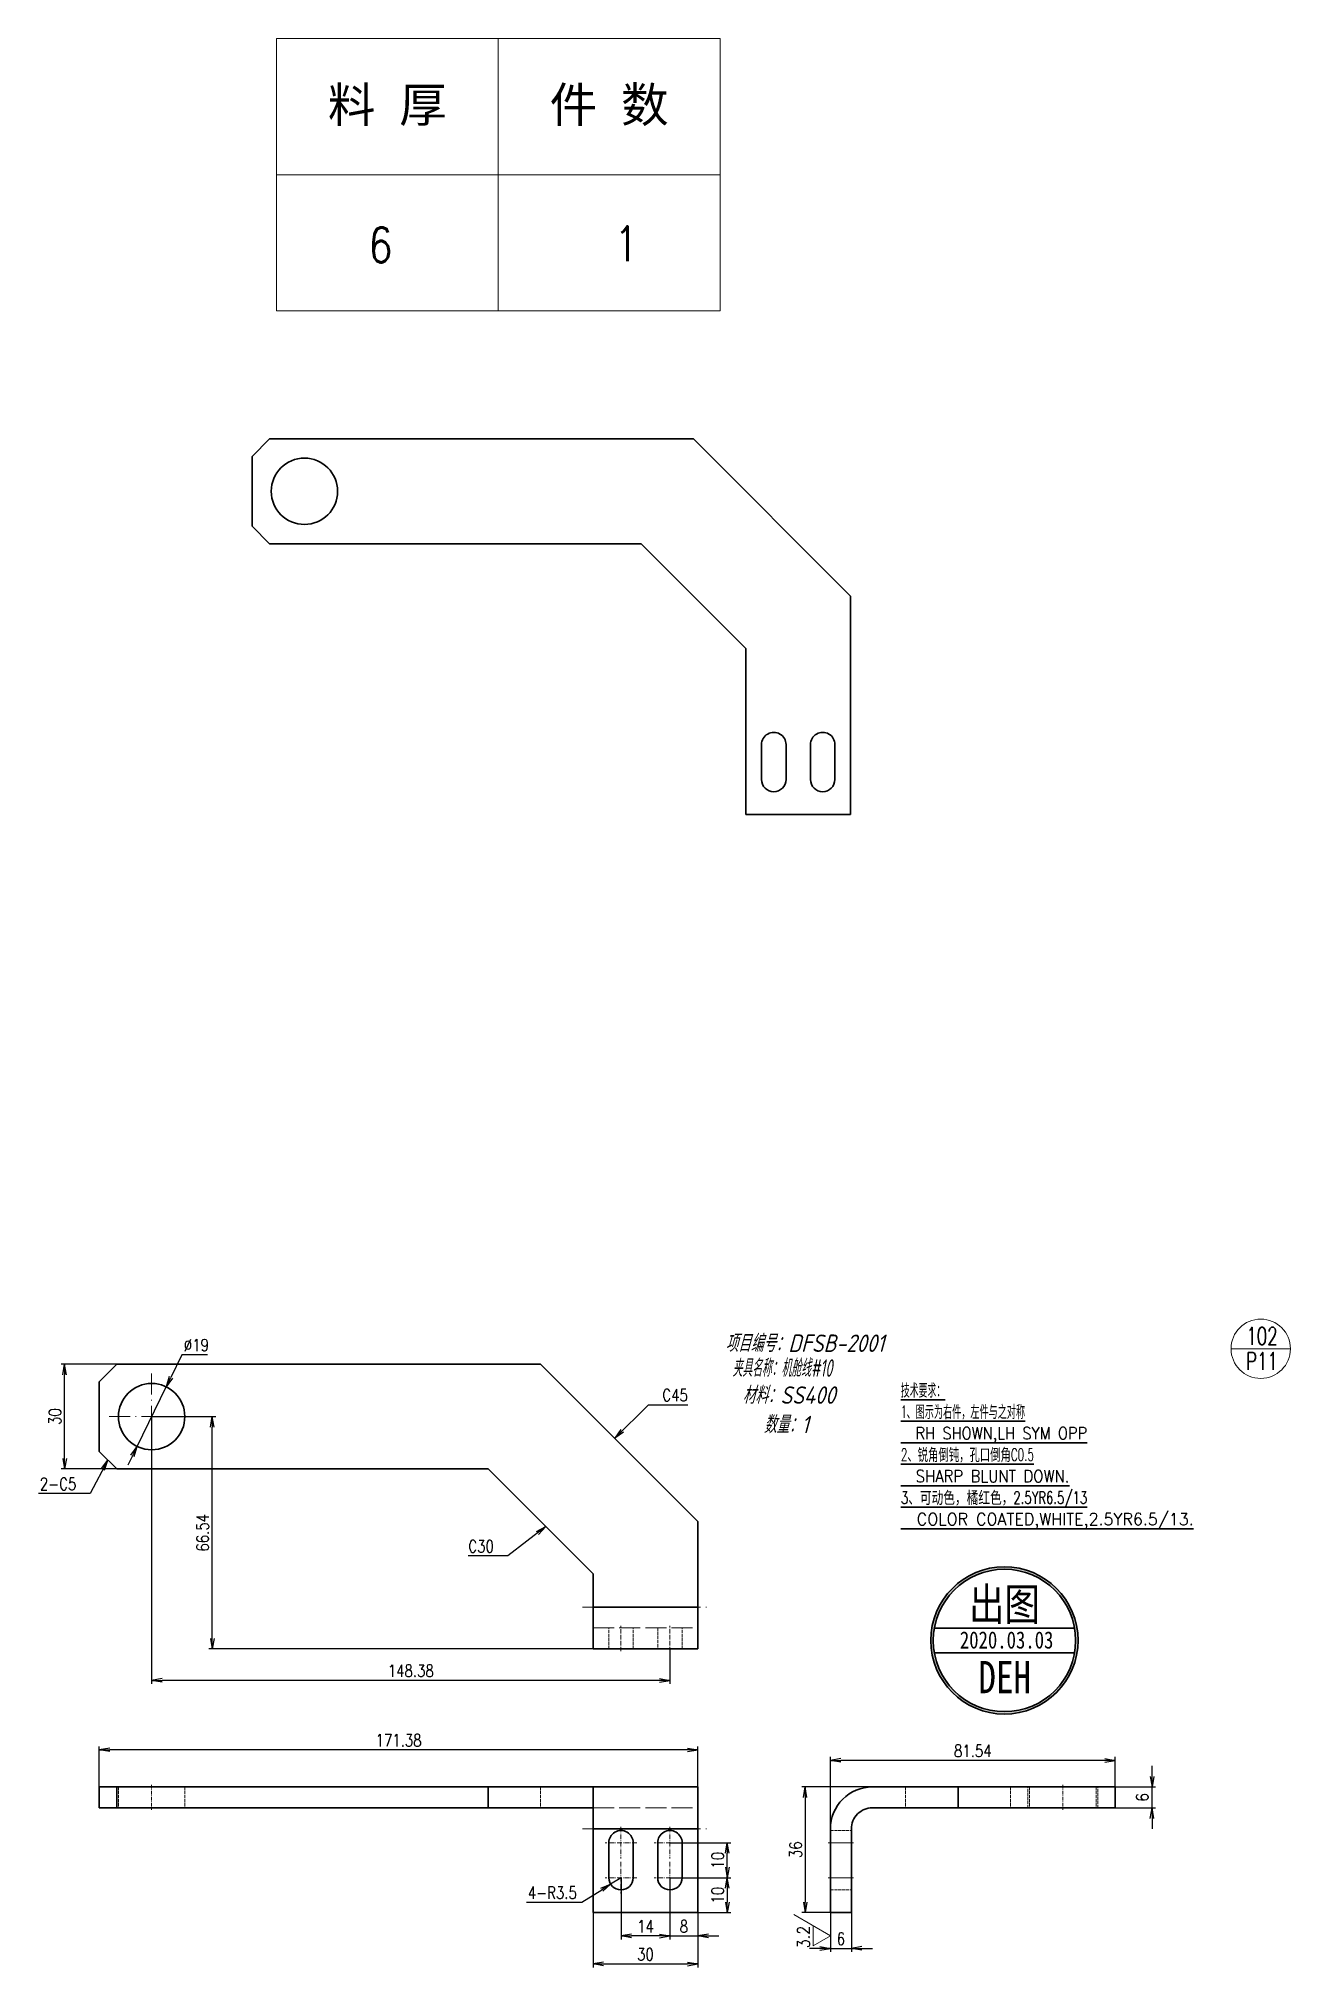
# Model space of a CAD drawing. Header units: millimetres. Extents: x 1333 to 104182, y -62631 to -5704.
# Drawn here: x 46760 to 47119, y -62631 to -62078 of the extents above; entities that cross this region are included whole.
import ezdxf
from ezdxf.enums import TextEntityAlignment as Align

# ---------------------------------------------------------------- set-up
doc = ezdxf.new("R2010")
doc.units = ezdxf.units.MM
doc.header["$LTSCALE"] = 0.5
doc.linetypes.add('DASHDOT', pattern=[18.5, 12, -3, 0.5, -3])
doc.linetypes.add('DASHED', pattern=[15, 12, -3])
for name, color, linetype in [('08', 1, 'Continuous'), ('11', 3, 'Continuous'), ('7标注层', 4, 'Continuous'), ('DIM', 7, 'Continuous')]:
    doc.layers.add(name, color=color, linetype=linetype)
for name, color, linetype, lineweight in [('TEXT', 1, 'Continuous', 35), ('材质&数量层', 1, 'Continuous', 9), ('标注线', 3, 'Continuous', 18)]:
    doc.layers.add(name, color=color, linetype=linetype, lineweight=lineweight)
doc.styles.add('DIM', font='romans.shx', dxfattribs={"width": 0.8, "bigfont": 'bigfont.shx'})
doc.styles.add('GB', font='gbeitc.shx', dxfattribs={"bigfont": 'gbcbig.shx'})
doc.styles.add('KAI', font='simplex.shx', dxfattribs={"width": 0.8, "bigfont": 'extfont.shx'})
doc.styles.get("Standard").update_dxf_attribs({"font": 'simplex.shx'})
doc.styles.add('国标', font='simfang.ttf', dxfattribs={"width": 0.8})
doc.dimstyles.new('KAI', dxfattribs={"dimtxt": 3.5, "dimasz": 3, "dimexe": 1, "dimexo": 0, "dimgap": 1, "dimtad": 1, "dimtoh": 1, "dimdsep": 46, "dimtxsty": 'KAI', "dimblk1": 'OPEN', "dimblk2": 'OPEN', "dimsah": 1, "dimcen": 0, "dimclrd": 7, "dimclre": 7, "dimclrt": 140, "dimazin": 2, "dimtfac": 0.7, "dimtix": 1, "dimtmove": 0, "dimatfit": 3, "dimldrblk": 'OPEN', "dimfxl": 0, "dimtvp": 1, "dimtolj": 2, "dimarcsym": 0})

msp = doc.modelspace()

# ---------------------------------------------------------------- texts
at = {"color": 3, "lineweight": 35}
for s, width, p, p2 in [('技术要求：', 0.918189, (47007.253, -62467.168), (47019.955, -62467.168)), ('1、图示为右件，左件与之对称', 0.878136, (47007.253, -62473.322), (47042.818, -62473.322)), ('  RH SHOWN,LH SYM OPP', 0.765743, (47007.253, -62479.475), (47060.6, -62479.475)), ('2、锐角倒钝，孔口倒角C0.5', 0.862751, (47007.253, -62485.628), (47045.358, -62485.628)), ('  SHARP BLUNT DOWN.', 0.776399, (47007.253, -62491.781), (47055.519, -62491.781)), ('3、可动色，橘红色，2.5YR6.5/13', 0.853548, (47007.253, -62497.934), (47060.6, -62497.934)), ('  COLOR COATED,WHITE,2.5YR6.5/13.', 0.845351, (47007.253, -62504.088), (47091.084, -62504.088))]:
    msp.add_text(s, height=3.5, dxfattribs=dict(at, width=width)).set_placement(p, p2, align=Align.FIT)
at = {"color": 3, "lineweight": 13, "width": 0.880907}
msp.add_text('3.2', height=3.5, rotation=90, dxfattribs=at).set_placement((46981.136, -62625.253), (46981.136, -62618.793), align=Align.FIT)
at = {"layer": 'DIM', "color": 3, "char_height": 3.5, "style": 'KAI'}
for s, insert, attachment_point in [('{\\Fsimplex,extfont|c134;C45}', (46938.965, -62468.569), 7), ('{\\Fsimplex,extfont|c134;2-C5}', (46771.175, -62493.997), 9), ('{\\Fsimplex,extfont|c134;C30}', (46890.735, -62511.857), 9)]:
    msp.add_mtext(s, dxfattribs=dict(at, insert=insert, attachment_point=attachment_point))
at = {"layer": 'TEXT', "linetype": 'Continuous', "lineweight": 9, "width": 0.7}
for s, p in [('102', (47110.647, -62452.392)), ('P11', (47110.647, -62459.599))]:
    msp.add_text(s, height=5, dxfattribs=at).set_placement(p, align=Align.CENTER)
at = {"layer": '材质&数量层', "style": 'GB'}
for s, p in [('项目编号：DFSB-2001', (46979.765, -62451.678)), ('材料：SS400', (46975.225, -62466.553)), ('数量：1', (46974.436, -62474.971))]:
    msp.add_text(s, height=5, dxfattribs=at).set_placement(p, align=Align.MIDDLE)
at = {"layer": '材质&数量层', "style": 'GB', "width": 0.7}
msp.add_text('夹具名称：机舱线#10', height=5, dxfattribs=at).set_placement((46973.332, -62458.788), align=Align.MIDDLE)

# ---------------------------------------------------------------- blocks, each defined once
blk = doc.blocks.new('_Open')
at = {"color": 0, "linetype": 'ByBlock', "lineweight": -2}
for p, q in [((-1, 0.17), (0, 0)), ((-1, -0.17), (0, 0)), ((0, 0), (-1, 0))]:
    blk.add_line(p, q, dxfattribs=at)
blk = doc.blocks.new('*D28')
at = {"layer": '7标注层', "color": 7, "lineweight": -2, "transparency": 16777216}
for p, q in [((46987.09, -62615.03), (46987.09, -62626.29)), ((46993.09, -62615.03), (46993.09, -62626.29)), ((46984.09, -62625.29), (46981.09, -62625.29)), ((46987.09, -62625.29), (46993.09, -62625.29)), ((46996.09, -62625.29), (46999.09, -62625.29))]:
    blk.add_line(p, q, dxfattribs=at)
at = {"layer": 'Defpoints', "color": 0, "transparency": 16777216}
for p in [(46987.09, -62615.03), (46993.09, -62615.03), (46993.09, -62625.29)]:
    blk.add_point(p, dxfattribs=at)
at = {"layer": '7标注层', "color": 7, "lineweight": -2, "transparency": 16777216, "xscale": 3, "yscale": 3, "zscale": 3}
blk.add_blockref('_Open', (46987.09, -62625.29), dxfattribs=at)
at = {"layer": '7标注层', "color": 7, "lineweight": -2, "transparency": 16777216, "xscale": 3, "yscale": 3, "zscale": 3, "rotation": 180}
blk.add_blockref('_Open', (46993.09, -62625.29), dxfattribs=at)
at = {"layer": '7标注层', "color": 140, "transparency": 16777216, "insert": (46990.09, -62622.54), "char_height": 3.5, "attachment_point": 5, "style": 'KAI'}
blk.add_mtext('\\A2;6', dxfattribs=at)
blk = doc.blocks.new('*D29')
at = {"layer": '7标注层', "color": 7, "lineweight": -2, "transparency": 16777216}
for p, q in [((47079.16, -62576.03), (47079.16, -62573.03)), ((47068.63, -62579.03), (47080.16, -62579.03)), ((47079.16, -62585.03), (47079.16, -62579.03)), ((47068.63, -62585.03), (47080.16, -62585.03)), ((47079.16, -62588.03), (47079.16, -62591.03))]:
    blk.add_line(p, q, dxfattribs=at)
at = {"layer": 'Defpoints', "color": 0, "transparency": 16777216}
for p in [(47068.63, -62579.03), (47079.16, -62579.03), (47068.63, -62585.03)]:
    blk.add_point(p, dxfattribs=at)
at = {"layer": '7标注层', "color": 7, "lineweight": -2, "transparency": 16777216, "xscale": 3, "yscale": 3, "zscale": 3}
for p, rotation in [((47079.16, -62579.03), 270), ((47079.16, -62585.03), 90)]:
    blk.add_blockref('_Open', p, dxfattribs=dict(at, rotation=rotation))
at = {"layer": '7标注层', "color": 140, "transparency": 16777216, "insert": (47076.41, -62582.03), "char_height": 3.5, "attachment_point": 5, "rotation": 90, "style": 'KAI'}
blk.add_mtext('\\A2;6', dxfattribs=at)
blk = doc.blocks.new('*D30')
at = {"layer": '7标注层', "color": 7, "lineweight": -2, "transparency": 16777216}
for p, q in [((46987.09, -62591.03), (46987.09, -62570.44)), ((47065.63, -62571.44), (46990.09, -62571.44)), ((47068.63, -62579.03), (47068.63, -62570.44))]:
    blk.add_line(p, q, dxfattribs=at)
at = {"layer": 'Defpoints', "color": 0, "transparency": 16777216}
for p in [(46987.09, -62571.44), (47068.63, -62579.03), (46987.09, -62591.03)]:
    blk.add_point(p, dxfattribs=at)
at = {"layer": '7标注层', "color": 7, "lineweight": -2, "transparency": 16777216, "xscale": 3, "yscale": 3, "zscale": 3, "rotation": 180}
blk.add_blockref('_Open', (46987.09, -62571.44), dxfattribs=at)
at = {"layer": '7标注层', "color": 7, "lineweight": -2, "transparency": 16777216, "xscale": 3, "yscale": 3, "zscale": 3}
blk.add_blockref('_Open', (47068.63, -62571.44), dxfattribs=at)
at = {"layer": '7标注层', "color": 140, "transparency": 16777216, "insert": (47027.86, -62568.69), "char_height": 3.5, "attachment_point": 5, "style": 'KAI'}
blk.add_mtext('\\A2;81.54', dxfattribs=at)
blk = doc.blocks.new('*D31')
at = {"layer": '7标注层', "color": 7, "lineweight": -2, "transparency": 16777216}
for p, q in [((46999.09, -62579.03), (46978.86, -62579.03)), ((46979.86, -62582.03), (46979.86, -62612.03)), ((46987.09, -62615.03), (46978.86, -62615.03))]:
    blk.add_line(p, q, dxfattribs=at)
at = {"layer": 'Defpoints', "color": 0, "transparency": 16777216}
for p in [(46999.09, -62579.03), (46979.86, -62615.03), (46987.09, -62615.03)]:
    blk.add_point(p, dxfattribs=at)
at = {"layer": '7标注层', "color": 7, "lineweight": -2, "transparency": 16777216, "xscale": 3, "yscale": 3, "zscale": 3}
for p, rotation in [((46979.86, -62579.03), 90), ((46979.86, -62615.03), 270)]:
    blk.add_blockref('_Open', p, dxfattribs=dict(at, rotation=rotation))
at = {"layer": '7标注层', "color": 140, "transparency": 16777216, "insert": (46977.11, -62597.03), "char_height": 3.5, "attachment_point": 5, "rotation": 90, "style": 'KAI'}
blk.add_mtext('\\A2;36', dxfattribs=at)
blk = doc.blocks.new('*D32')
at = {"layer": '7标注层', "color": 7, "lineweight": -2, "transparency": 16777216}
for p, q in [((46782.75, -62457.97), (46766.81, -62457.97)), ((46767.81, -62484.97), (46767.81, -62460.97)), ((46782.75, -62487.97), (46766.81, -62487.97))]:
    blk.add_line(p, q, dxfattribs=at)
at = {"layer": 'Defpoints', "color": 0, "transparency": 16777216}
for p in [(46767.81, -62457.97), (46782.75, -62457.97), (46782.75, -62487.97)]:
    blk.add_point(p, dxfattribs=at)
at = {"layer": '7标注层', "color": 7, "lineweight": -2, "transparency": 16777216, "xscale": 3, "yscale": 3, "zscale": 3}
for p, rotation in [((46767.81, -62457.97), 90), ((46767.81, -62487.97), 270)]:
    blk.add_blockref('_Open', p, dxfattribs=dict(at, rotation=rotation))
at = {"layer": '7标注层', "color": 140, "transparency": 16777216, "insert": (46765.06, -62472.97), "char_height": 3.5, "attachment_point": 5, "rotation": 90, "style": 'KAI'}
blk.add_mtext('\\A2;30', dxfattribs=at)
blk = doc.blocks.new('*D33')
at = {"layer": '7标注层', "color": 7, "lineweight": -2, "transparency": 16777216}
for p, q in [((46919.13, -62615.03), (46919.13, -62630.73)), ((46949.13, -62615.03), (46949.13, -62630.73)), ((46922.13, -62629.73), (46946.13, -62629.73))]:
    blk.add_line(p, q, dxfattribs=at)
at = {"layer": 'Defpoints', "color": 0, "transparency": 16777216}
for p in [(46919.13, -62615.03), (46949.13, -62615.03), (46949.13, -62629.73)]:
    blk.add_point(p, dxfattribs=at)
at = {"layer": '7标注层', "color": 7, "lineweight": -2, "transparency": 16777216, "xscale": 3, "yscale": 3, "zscale": 3, "rotation": 180}
blk.add_blockref('_Open', (46919.13, -62629.73), dxfattribs=at)
at = {"layer": '7标注层', "color": 7, "lineweight": -2, "transparency": 16777216, "xscale": 3, "yscale": 3, "zscale": 3}
blk.add_blockref('_Open', (46949.13, -62629.73), dxfattribs=at)
at = {"layer": '7标注层', "color": 140, "transparency": 16777216, "insert": (46934.13, -62626.98), "char_height": 3.5, "attachment_point": 5, "style": 'KAI'}
blk.add_mtext('\\A2;30', dxfattribs=at)
blk = doc.blocks.new('*D34')
at = {"layer": '7标注层', "color": 7, "lineweight": -2, "transparency": 16777216}
for p, q in [((46777.75, -62579.03), (46777.75, -62567.41)), ((46946.13, -62568.41), (46780.75, -62568.41)), ((46949.13, -62579.03), (46949.13, -62567.41))]:
    blk.add_line(p, q, dxfattribs=at)
at = {"layer": 'Defpoints', "color": 0, "transparency": 16777216}
for p in [(46777.75, -62568.41), (46777.75, -62579.03), (46949.13, -62579.03)]:
    blk.add_point(p, dxfattribs=at)
at = {"layer": '7标注层', "color": 7, "lineweight": -2, "transparency": 16777216, "xscale": 3, "yscale": 3, "zscale": 3, "rotation": 180}
blk.add_blockref('_Open', (46777.75, -62568.41), dxfattribs=at)
at = {"layer": '7标注层', "color": 7, "lineweight": -2, "transparency": 16777216, "xscale": 3, "yscale": 3, "zscale": 3}
blk.add_blockref('_Open', (46949.13, -62568.41), dxfattribs=at)
at = {"layer": '7标注层', "color": 140, "transparency": 16777216, "insert": (46863.44, -62565.66), "char_height": 3.5, "attachment_point": 5, "style": 'KAI'}
blk.add_mtext('\\A2;171.38', dxfattribs=at)
blk = doc.blocks.new('*D35')
at = {"layer": '7标注层', "color": 7, "lineweight": -2, "transparency": 16777216}
for p, q in [((46941.13, -62605.03), (46941.13, -62622.73)), ((46949.13, -62615.03), (46949.13, -62622.73)), ((46938.13, -62621.73), (46935.13, -62621.73)), ((46941.13, -62621.73), (46949.13, -62621.73)), ((46952.13, -62621.73), (46955.13, -62621.73))]:
    blk.add_line(p, q, dxfattribs=at)
at = {"layer": 'Defpoints', "color": 0, "transparency": 16777216}
for p in [(46941.13, -62605.03), (46949.13, -62615.03), (46949.13, -62621.73)]:
    blk.add_point(p, dxfattribs=at)
at = {"layer": '7标注层', "color": 7, "lineweight": -2, "transparency": 16777216, "xscale": 3, "yscale": 3, "zscale": 3}
blk.add_blockref('_Open', (46941.13, -62621.73), dxfattribs=at)
at = {"layer": '7标注层', "color": 7, "lineweight": -2, "transparency": 16777216, "xscale": 3, "yscale": 3, "zscale": 3, "rotation": 180}
blk.add_blockref('_Open', (46949.13, -62621.73), dxfattribs=at)
at = {"layer": '7标注层', "color": 140, "transparency": 16777216, "insert": (46945.13, -62618.98), "char_height": 3.5, "attachment_point": 5, "style": 'KAI'}
blk.add_mtext('\\A2;8', dxfattribs=at)
blk = doc.blocks.new('*D36')
at = {"layer": '7标注层', "color": 7, "lineweight": -2, "transparency": 16777216}
for p, q in [((46941.13, -62605.03), (46958.54, -62605.03)), ((46957.54, -62608.03), (46957.54, -62612.03)), ((46949.13, -62615.03), (46958.54, -62615.03))]:
    blk.add_line(p, q, dxfattribs=at)
at = {"layer": 'Defpoints', "color": 0, "transparency": 16777216}
for p in [(46941.13, -62605.03), (46949.13, -62615.03), (46957.54, -62615.03)]:
    blk.add_point(p, dxfattribs=at)
at = {"layer": '7标注层', "color": 7, "lineweight": -2, "transparency": 16777216, "xscale": 3, "yscale": 3, "zscale": 3}
for p, rotation in [((46957.54, -62605.03), 90), ((46957.54, -62615.03), 270)]:
    blk.add_blockref('_Open', p, dxfattribs=dict(at, rotation=rotation))
at = {"layer": '7标注层', "color": 140, "transparency": 16777216, "insert": (46954.79, -62610.03), "char_height": 3.5, "attachment_point": 5, "rotation": 90, "style": 'KAI'}
blk.add_mtext('\\A2;10', dxfattribs=at)
blk = doc.blocks.new('*D37')
at = {"layer": '7标注层', "color": 7, "lineweight": -2, "transparency": 16777216}
for p, q in [((46941.13, -62595.03), (46958.54, -62595.03)), ((46957.54, -62602.03), (46957.54, -62598.03)), ((46941.13, -62605.03), (46958.54, -62605.03))]:
    blk.add_line(p, q, dxfattribs=at)
at = {"layer": 'Defpoints', "color": 0, "transparency": 16777216}
for p in [(46941.13, -62595.03), (46957.54, -62595.03), (46941.13, -62605.03)]:
    blk.add_point(p, dxfattribs=at)
at = {"layer": '7标注层', "color": 7, "lineweight": -2, "transparency": 16777216, "xscale": 3, "yscale": 3, "zscale": 3}
for p, rotation in [((46957.54, -62595.03), 90), ((46957.54, -62605.03), 270)]:
    blk.add_blockref('_Open', p, dxfattribs=dict(at, rotation=rotation))
at = {"layer": '7标注层', "color": 140, "transparency": 16777216, "insert": (46954.79, -62600.03), "char_height": 3.5, "attachment_point": 5, "rotation": 90, "style": 'KAI'}
blk.add_mtext('\\A2;10', dxfattribs=at)
blk = doc.blocks.new('*D38')
at = {"layer": '7标注层', "color": 7, "lineweight": -2, "transparency": 16777216}
for p, q in [((46927.13, -62605.03), (46927.13, -62622.73)), ((46941.13, -62605.03), (46941.13, -62622.73)), ((46938.13, -62621.73), (46930.13, -62621.73))]:
    blk.add_line(p, q, dxfattribs=at)
at = {"layer": 'Defpoints', "color": 0, "transparency": 16777216}
for p in [(46927.13, -62605.03), (46941.13, -62605.03), (46927.13, -62621.73)]:
    blk.add_point(p, dxfattribs=at)
at = {"layer": '7标注层', "color": 7, "lineweight": -2, "transparency": 16777216, "xscale": 3, "yscale": 3, "zscale": 3, "rotation": 180}
blk.add_blockref('_Open', (46927.13, -62621.73), dxfattribs=at)
at = {"layer": '7标注层', "color": 7, "lineweight": -2, "transparency": 16777216, "xscale": 3, "yscale": 3, "zscale": 3}
blk.add_blockref('_Open', (46941.13, -62621.73), dxfattribs=at)
at = {"layer": '7标注层', "color": 140, "transparency": 16777216, "insert": (46934.13, -62618.98), "char_height": 3.5, "attachment_point": 5, "style": 'KAI'}
blk.add_mtext('\\A2;14', dxfattribs=at)
blk = doc.blocks.new('*D39')
at = {"layer": '7标注层', "color": 7, "lineweight": -2, "transparency": 16777216}
for p, q in [((46792.75, -62472.97), (46811.1, -62472.97)), ((46810.1, -62536.51), (46810.1, -62475.97)), ((46919.13, -62539.51), (46809.1, -62539.51))]:
    blk.add_line(p, q, dxfattribs=at)
at = {"layer": 'Defpoints', "color": 0, "transparency": 16777216}
for p in [(46792.75, -62472.97), (46810.1, -62472.97), (46919.13, -62539.51)]:
    blk.add_point(p, dxfattribs=at)
at = {"layer": '7标注层', "color": 7, "lineweight": -2, "transparency": 16777216, "xscale": 3, "yscale": 3, "zscale": 3}
for p, rotation in [((46810.1, -62472.97), 90), ((46810.1, -62539.51), 270)]:
    blk.add_blockref('_Open', p, dxfattribs=dict(at, rotation=rotation))
at = {"layer": '7标注层', "color": 140, "transparency": 16777216, "insert": (46807.35, -62506.24), "char_height": 3.5, "attachment_point": 5, "rotation": 90, "style": 'KAI'}
blk.add_mtext('\\A2;66.54', dxfattribs=at)
blk = doc.blocks.new('*D40')
at = {"layer": '7标注层', "color": 7, "lineweight": -2, "transparency": 16777216}
for p, q in [((46792.75, -62472.97), (46792.75, -62549.52)), ((46941.13, -62539.51), (46941.13, -62549.52)), ((46938.13, -62548.52), (46795.75, -62548.52))]:
    blk.add_line(p, q, dxfattribs=at)
at = {"layer": 'Defpoints', "color": 0, "transparency": 16777216}
for p in [(46792.75, -62472.97), (46941.13, -62539.51), (46792.75, -62548.52)]:
    blk.add_point(p, dxfattribs=at)
at = {"layer": '7标注层', "color": 7, "lineweight": -2, "transparency": 16777216, "xscale": 3, "yscale": 3, "zscale": 3, "rotation": 180}
blk.add_blockref('_Open', (46792.75, -62548.52), dxfattribs=at)
at = {"layer": '7标注层', "color": 7, "lineweight": -2, "transparency": 16777216, "xscale": 3, "yscale": 3, "zscale": 3}
blk.add_blockref('_Open', (46941.13, -62548.52), dxfattribs=at)
at = {"layer": '7标注层', "color": 140, "transparency": 16777216, "insert": (46866.94, -62545.77), "char_height": 3.5, "attachment_point": 5, "style": 'KAI'}
blk.add_mtext('\\A2;148.38', dxfattribs=at)
blk = doc.blocks.new('*D41')
at = {"layer": '7标注层', "color": 7, "lineweight": -2, "transparency": 16777216}
for p, q in [((46801.36, -62455.25), (46798.21, -62461.73)), ((46808.76, -62455.25), (46801.36, -62455.25)), ((46788.59, -62481.52), (46796.9, -62464.43)), ((46787.28, -62484.22), (46785.97, -62486.91))]:
    blk.add_line(p, q, dxfattribs=at)
at = {"layer": 'Defpoints', "color": 0, "transparency": 16777216}
for p in [(46796.9, -62464.43), (46788.59, -62481.52)]:
    blk.add_point(p, dxfattribs=at)
at = {"layer": '7标注层', "color": 7, "lineweight": -2, "transparency": 16777216, "xscale": 3, "yscale": 3, "zscale": 3}
for p, rotation in [((46796.9, -62464.43), 244.0779606144557), ((46788.59, -62481.52), 64.07796061445569)]:
    blk.add_blockref('_Open', p, dxfattribs=dict(at, rotation=rotation))
at = {"layer": '7标注层', "color": 140, "transparency": 16777216, "insert": (46805.56, -62452.5), "char_height": 3.5, "attachment_point": 5, "style": 'KAI'}
blk.add_mtext('\\A2;∅19', dxfattribs=at)
blk = doc.blocks.new('*D42')
at = {"layer": '7标注层', "color": 7, "lineweight": -2, "transparency": 16777216}
for p, q in [((46927.13, -62605.03), (46924.16, -62606.89)), ((46900.07, -62612.08), (46915.87, -62612.08)), ((46915.87, -62612.08), (46921.62, -62608.48))]:
    blk.add_line(p, q, dxfattribs=at)
at = {"layer": 'Defpoints', "color": 0, "transparency": 16777216}
for p in [(46924.16, -62606.89), (46927.13, -62605.03)]:
    blk.add_point(p, dxfattribs=at)
at = {"layer": '7标注层', "color": 7, "lineweight": -2, "transparency": 16777216, "xscale": 3, "yscale": 3, "zscale": 3, "rotation": 32.05360317666837}
blk.add_blockref('_Open', (46924.16, -62606.89), dxfattribs=at)
at = {"layer": '7标注层', "color": 140, "transparency": 16777216, "insert": (46907.47, -62609.33), "char_height": 3.5, "attachment_point": 5, "style": 'KAI'}
blk.add_mtext('\\A2;4-R3.5', dxfattribs=at)
blk = doc.blocks.new('cct1')
at = {"color": 3, "lineweight": 13, "ltscale": 0.303109}
blk.add_line((53697.91, -20353.34), (53703.97, -20342.84), dxfattribs=at)
at = {"color": 3, "lineweight": 13, "ltscale": 0.141451}
for p, q in [((53697.91, -20353.34), (53695.08, -20348.44)), ((53695.08, -20348.44), (53700.74, -20348.44))]:
    blk.add_line(p, q, dxfattribs=at)
blk = doc.blocks.new('vfagdb')
h = blk.add_hatch(color=1)
h.paths.add_polyline_path([(111211.22, -38347.15, 1), (111183.1, -38347.15, 1)])
h.paths.add_polyline_path([(111210.75, -38347.15, 1), (111183.57, -38347.15, 1)], flags=16)
h.paths.add_polyline_path([(111190.3, -38358.72), (111204.11, -38358.72), (111204.11, -38349.7), (111190.3, -38349.7)], flags=8)
at = {"lineweight": 35}
for p, q in [((111183.77, -38344.8), (111210.55, -38344.8)), ((111183.77, -38349.49), (111210.55, -38349.49))]:
    blk.add_line(p, q, dxfattribs=at)
at = {"color": 1, "lineweight": 35}
for radius in [14.06, 13.59]:
    blk.add_circle((111197.16, -38347.15), radius, dxfattribs=at)
at = {"color": 4, "style": '国标', "width": 0.8}
blk.add_text('DEH', height=6.152, dxfattribs=at).set_placement((111197.21, -38357.22), align=Align.CENTER)
at = {"color": 3, "style": '国标', "width": 0.8}
blk.add_attdef('出图', text='', height=6.19, dxfattribs=at).set_placement((111197.16, -38340.26), align=Align.MIDDLE_CENTER)
at = {"color": 2, "style": '国标', "width": 0.8}
blk.add_attdef('2019.12.25', text='', height=3.28, dxfattribs=at).set_placement((111197.58, -38347.05), align=Align.MIDDLE_CENTER)
blk = doc.blocks.new('4545')
at = {"layer": '标注线'}
blk.add_blockref('vfagdb', (192.73, 219.99), dxfattribs=at).add_auto_attribs({'2019.12.25': '2020.03.03', '出图': '出图'})
blk = doc.blocks.new('*T44')
at = {"color": 0, "linetype": 'ByBlock', "lineweight": -2, "transparency": 16777216}
for p, q in [((0, 0), (127, 0)), ((0, 0), (0, -78)), ((63.5, 0), (63.5, -78)), ((127, 0), (127, -78)), ((0, -39), (127, -39)), ((0, -78), (127, -78))]:
    blk.add_line(p, q, dxfattribs=at)
at = {"color": 0, "transparency": 16777216, "char_height": 10, "width": 60.5, "attachment_point": 5}
for s, insert in [('{\\fSimSun|b0|i0|c134|p2;料 厚}', (31.75, -19.5)), ('{\\fSimSun|b0|i0|c134|p2;件 数}', (95.25, -19.5))]:
    blk.add_mtext(s, dxfattribs=dict(at, insert=insert))
blk = doc.blocks.new('拆图参数')
blk.add_blockref('*T44', (-63.5, 78))
at = {"style": 'DIM', "width": 0.8}
blk.add_attdef('6', text='', height=10, dxfattribs=at).set_placement((-37.13, 18.91), align=Align.MIDDLE_LEFT)
blk.add_attdef('1', text='', height=10, dxfattribs=at).set_placement((36.65, 19.27), align=Align.MIDDLE_CENTER)

# ---------------------------------------------------------------- dimensions: what is measured, and where the dimension line sits
at = {"layer": '7标注层', "color": 3}
dim = msp.add_diameter_dim_2p(p1=(46788.593, -62481.517), p2=(46796.899, -62464.429), dimstyle='KAI', override={"dimfxl": 0.18, "dimarcsym": 1}, dxfattribs=at)
dim.commit()
dim.dimension.update_dxf_attribs({"geometry": '*D41', "text_midpoint": (46805.558, -62455.255), "dimtype": 163})
for base, p1, p2, picture, middle in [((46767.815, -62457.973), (46782.746, -62487.973), (46782.746, -62457.973), '*D32', (46765.065, -62472.973)), ((46810.103, -62472.973), (46919.125, -62539.514), (46792.746, -62472.973), '*D39', (46807.353, -62506.244)), ((47079.159, -62579.031), (47068.628, -62585.031), (47068.628, -62579.031), '*D29', (47076.409, -62582.031)), ((46979.862, -62615.031), (46999.087, -62579.031), (46987.087, -62615.031), '*D31', (46977.112, -62597.031)), ((46957.539, -62595.031), (46941.125, -62605.031), (46941.125, -62595.031), '*D37', (46954.789, -62600.031)), ((46957.539, -62615.031), (46941.125, -62605.031), (46949.125, -62615.031), '*D36', (46954.789, -62610.031))]:
    dim = msp.add_linear_dim(base=base, p1=p1, p2=p2, angle=90, dimstyle='KAI', override={"dimfxl": 0.18, "dimarcsym": 1}, dxfattribs=at)
    dim.commit()
    dim.dimension.update_dxf_attribs({"geometry": picture, "text_midpoint": middle})
for base, p1, p2, picture, middle in [((46792.746, -62548.518), (46941.125, -62539.514), (46792.746, -62472.973), '*D40', (46866.935, -62545.768)), ((46777.746, -62568.41), (46949.125, -62579.031), (46777.746, -62579.031), '*D34', (46863.435, -62565.66)), ((46987.087, -62571.443), (47068.628, -62579.031), (46987.087, -62591.031), '*D30', (47027.857, -62568.693)), ((46927.125, -62621.727), (46941.125, -62605.031), (46927.125, -62605.031), '*D38', (46934.125, -62618.977)), ((46949.125, -62621.727), (46941.125, -62605.031), (46949.125, -62615.031), '*D35', (46945.125, -62618.977)), ((46949.125, -62629.73), (46919.125, -62615.031), (46949.125, -62615.031), '*D33', (46934.125, -62626.98)), ((46993.087, -62625.292), (46987.087, -62615.031), (46993.087, -62615.031), '*D28', (46990.087, -62622.542))]:
    dim = msp.add_linear_dim(base=base, p1=p1, p2=p2, dimstyle='KAI', override={"dimfxl": 0.18, "dimarcsym": 1}, dxfattribs=at)
    dim.commit()
    dim.dimension.update_dxf_attribs({"geometry": picture, "text_midpoint": middle})
dim = msp.add_radius_dim(center=(46927.125, -62605.031), mpoint=(46924.159, -62606.888), dimstyle='KAI', override={"dimpost": '4-R<>', "dimfxl": 0.18, "dimarcsym": 1}, dxfattribs=at)
dim.commit()
dim.dimension.update_dxf_attribs({"geometry": '*D42', "text_midpoint": (46907.47, -62612.078), "dimtype": 164})

# ---------------------------------------------------------------- linework, layer by layer
at = {"lineweight": 35, "ltscale": 0.176777}
for p, q in [((46821.488, -62197.966), (46826.488, -62192.966)), ((46826.488, -62222.966), (46821.488, -62217.966)), ((46777.746, -62462.973), (46782.746, -62457.973)), ((46782.746, -62487.973), (46777.746, -62482.973))]:
    msp.add_line(p, q, dxfattribs=at)
at = {"lineweight": 35}
for p, q in [((46821.488, -62217.966), (46821.488, -62197.966)), ((46826.488, -62192.966), (46947.868, -62192.966)), ((46992.868, -62237.966), (46947.868, -62192.966)), ((46932.868, -62222.966), (46826.488, -62222.966)), ((46932.868, -62222.966), (46962.868, -62252.966)), ((46992.868, -62237.966), (46992.868, -62300.506)), ((46962.868, -62300.506), (46992.868, -62300.506)), ((46777.746, -62482.973), (46777.746, -62462.973)), ((46782.746, -62457.973), (46904.125, -62457.973)), ((46949.125, -62502.973), (46904.125, -62457.973)), ((46889.125, -62487.973), (46782.746, -62487.973)), ((46889.125, -62487.973), (46919.125, -62517.973)), ((46949.125, -62502.973), (46949.125, -62527.514)), ((46919.125, -62527.514), (46949.125, -62527.514)), ((46919.125, -62539.514), (46949.125, -62539.514)), ((46889.125, -62579.031), (46782.746, -62579.031)), ((46889.125, -62579.031), (46919.125, -62579.031)), ((46919.125, -62579.031), (46949.125, -62579.031)), ((47023.628, -62579.031), (46999.087, -62579.031)), ((47023.628, -62579.031), (47068.628, -62579.031)), ((46889.125, -62585.031), (46782.746, -62585.031)), ((46889.125, -62585.031), (46919.125, -62585.031)), ((47023.628, -62585.031), (46999.087, -62585.031)), ((47023.628, -62585.031), (47068.628, -62585.031)), ((46919.125, -62591.031), (46949.125, -62591.031)), ((46919.125, -62591.031), (46919.125, -62615.031)), ((46949.125, -62591.031), (46949.125, -62615.031)), ((46987.087, -62591.031), (46987.087, -62615.031)), ((46993.087, -62591.031), (46993.087, -62615.031)), ((46919.125, -62615.031), (46949.125, -62615.031))]:
    msp.add_line(p, q, dxfattribs=at)
at = {"lineweight": 35, "ltscale": 0.238535}
for p, q in [((46962.868, -62300.506), (46962.868, -62252.966)), ((46919.125, -62527.514), (46919.125, -62517.973))]:
    msp.add_line(p, q, dxfattribs=at)
at = {"lineweight": 35, "ltscale": 0.25}
for p, q in [((46967.368, -62280.506), (46967.368, -62290.506)), ((46974.368, -62290.506), (46974.368, -62280.506)), ((46981.368, -62280.506), (46981.368, -62290.506)), ((46988.368, -62290.506), (46988.368, -62280.506)), ((46923.625, -62595.031), (46923.625, -62605.031)), ((46930.625, -62605.031), (46930.625, -62595.031)), ((46937.625, -62595.031), (46937.625, -62605.031)), ((46944.625, -62605.031), (46944.625, -62595.031))]:
    msp.add_line(p, q, dxfattribs=at)
at = {"color": 1, "linetype": 'DASHDOT', "lineweight": 5}
for p, q in [((46792.746, -62460.623), (46792.746, -62485.323)), ((46805.096, -62472.973), (46780.396, -62472.973)), ((46916.125, -62527.514), (46952.125, -62527.514)), ((46916.125, -62591.031), (46952.125, -62591.031))]:
    msp.add_line(p, q, dxfattribs=at)
at = {"color": 3, "lineweight": 35}
for p, q in [((47007.253, -62468.168), (47019.955, -62468.168)), ((47007.253, -62474.322), (47042.818, -62474.322)), ((47007.253, -62480.475), (47060.6, -62480.475)), ((47007.253, -62486.628), (47045.358, -62486.628)), ((47007.253, -62492.781), (47055.519, -62492.781)), ((47007.253, -62498.934), (47060.6, -62498.934)), ((47007.253, -62505.088), (47091.084, -62505.088))]:
    msp.add_line(p, q, dxfattribs=at)
at = {"lineweight": 35, "ltscale": 0.3}
for p, q in [((46919.125, -62539.514), (46919.125, -62527.514)), ((46949.125, -62539.514), (46949.125, -62527.514)), ((46919.125, -62591.031), (46919.125, -62579.031)), ((46949.125, -62591.031), (46949.125, -62579.031))]:
    msp.add_line(p, q, dxfattribs=at)
at = {"color": 2, "linetype": 'DASHED', "lineweight": 5}
for p, q in [((46919.125, -62527.514), (46949.125, -62527.514)), ((46919.125, -62533.514), (46949.125, -62533.514)), ((46919.125, -62585.031), (46949.125, -62585.031)), ((46919.125, -62591.031), (46949.125, -62591.031))]:
    msp.add_line(p, q, dxfattribs=at)
at = {"color": 2, "linetype": 'DASHED', "lineweight": 5, "ltscale": 0.15}
for p, q in [((46923.625, -62539.514), (46923.625, -62533.514)), ((46930.625, -62539.514), (46930.625, -62533.514)), ((46937.625, -62533.514), (46937.625, -62539.514)), ((46944.625, -62539.514), (46944.625, -62533.514)), ((46782.746, -62585.031), (46782.746, -62579.031)), ((46783.246, -62579.031), (46783.246, -62585.031)), ((46802.246, -62579.031), (46802.246, -62585.031)), ((46904.125, -62579.031), (46904.125, -62585.031)), ((47008.628, -62579.031), (47008.628, -62585.031)), ((47038.628, -62579.031), (47038.628, -62585.031)), ((47043.628, -62585.031), (47043.628, -62579.031)), ((47044.128, -62579.031), (47044.128, -62585.031)), ((47063.128, -62579.031), (47063.128, -62585.031)), ((47063.628, -62585.031), (47063.628, -62579.031)), ((46987.087, -62591.531), (46993.087, -62591.531)), ((46987.087, -62591.531), (46993.087, -62591.531)), ((46993.087, -62595.031), (46987.087, -62595.031)), ((46987.087, -62595.031), (46993.087, -62595.031)), ((46987.087, -62595.031), (46993.087, -62595.031)), ((46987.087, -62595.031), (46993.087, -62595.031)), ((46993.087, -62605.031), (46987.087, -62605.031)), ((46987.087, -62605.031), (46993.087, -62605.031)), ((46987.087, -62605.031), (46993.087, -62605.031)), ((46987.087, -62605.031), (46993.087, -62605.031)), ((46987.087, -62608.531), (46993.087, -62608.531)), ((46987.087, -62608.531), (46993.087, -62608.531))]:
    msp.add_line(p, q, dxfattribs=at)
at = {"color": 1, "linetype": 'DASHDOT', "lineweight": 5, "ltscale": 0.18}
for p, q in [((46927.125, -62540.114), (46927.125, -62532.914)), ((46941.125, -62540.114), (46941.125, -62532.914))]:
    msp.add_line(p, q, dxfattribs=at)
at = {"lineweight": 35, "ltscale": 0.125}
for p, q in [((46782.746, -62579.031), (46777.746, -62579.031)), ((46777.746, -62585.031), (46782.746, -62585.031))]:
    msp.add_line(p, q, dxfattribs=at)
at = {"lineweight": 35, "ltscale": 0.15}
for p, q in [((46777.746, -62585.031), (46777.746, -62579.031)), ((46782.746, -62585.031), (46782.746, -62579.031)), ((46889.125, -62579.031), (46889.125, -62585.031)), ((47023.628, -62579.031), (47023.628, -62585.031)), ((47068.628, -62579.031), (47068.628, -62585.031)), ((46987.087, -62615.031), (46993.087, -62615.031))]:
    msp.add_line(p, q, dxfattribs=at)
at = {"color": 1, "linetype": 'DASHDOT', "lineweight": 5, "ltscale": 0.180016}
for p, q in [((46792.746, -62578.431), (46792.746, -62585.631)), ((47053.628, -62578.431), (47053.628, -62585.631))]:
    msp.add_line(p, q, dxfattribs=at)
at = {"color": 1, "linetype": 'DASHDOT', "lineweight": 5, "ltscale": 0.227499}
for p, q in [((46927.125, -62590.481), (46927.125, -62599.581)), ((46941.125, -62590.481), (46941.125, -62599.581)), ((46931.675, -62595.031), (46922.575, -62595.031)), ((46945.675, -62595.031), (46936.575, -62595.031)), ((46927.125, -62600.481), (46927.125, -62609.581)), ((46941.125, -62600.481), (46941.125, -62609.581)), ((46931.675, -62605.031), (46922.575, -62605.031)), ((46945.675, -62605.031), (46936.575, -62605.031))]:
    msp.add_line(p, q, dxfattribs=at)
at = {"color": 1, "linetype": 'DASHDOT', "lineweight": 5, "ltscale": 0.179999}
for p, q in [((46986.486, -62595.031), (46993.686, -62595.031)), ((46986.486, -62605.031), (46993.686, -62605.031))]:
    msp.add_line(p, q, dxfattribs=at)
at = {"color": 7, "lineweight": 35}
for centre in [(46836.488, -62207.966), (46792.746, -62472.973)]:
    msp.add_circle(centre, 9.5, dxfattribs=at)
for centre, radius, start, end in [((46970.868, -62280.506), 3.5, 0, 180.00001), ((46984.868, -62280.506), 3.5, 0, 180.00001), ((46970.868, -62290.506), 3.5, 180.00001, 0), ((46984.868, -62290.506), 3.5, 180.00001, 0), ((46999.087, -62591.031), 12, 90, 180.00001), ((46999.087, -62591.031), 6, 90, 180.00001), ((46927.125, -62595.031), 3.5, 0, 180.00001), ((46941.125, -62595.031), 3.5, 0, 180.00001), ((46927.125, -62605.031), 3.5, 180.00001, 0), ((46941.125, -62605.031), 3.5, 180.00001, 0)]:
    msp.add_arc(centre, radius, start, end, dxfattribs=at)
at = {"layer": '11', "lineweight": 9}
msp.add_line((47101.785, -62453.539), (47118.785, -62453.539), dxfattribs=at)
msp.add_circle((47110.285, -62453.539), 8.5, dxfattribs=at)

# ---------------------------------------------------------------- block references
at = {"layer": '08', "color": 3, "rotation": 90}
msp.add_blockref('cct1', (26633.743, -116319.582), dxfattribs=at)
at = {"layer": '标注线'}
msp.add_blockref('拆图参数', (46891.977, -62156.298), dxfattribs=at).add_auto_attribs({'1': '1', '6': '6'})
at = {"layer": '标注线', "xscale": 1.5, "yscale": 1.5, "zscale": 1.5}
msp.add_blockref('4545', (-120047.928, -5346.348), dxfattribs=at)

msp.set_redraw_order([(e.dxf.handle, doc.entitydb.next_handle()) for e in msp.query("TEXT MTEXT ATTDEF DIMENSION ARC_DIMENSION")])  # texts and dimensions are drawn at this point

# ---------------------------------------------------------------- leaders
at = {"layer": 'DIM', "annotation_type": 0, "has_hookline": 1}
for points, hookline_direction, text_width in [([(46925.341, -62479.189), (46934.965, -62469.569), (46937.965, -62469.569)], 0, 7.333), ([(46780.246, -62485.473), (46775.175, -62494.997), (46772.175, -62494.997)], 1, 10.8), ([(46905.605, -62504.453), (46894.735, -62512.857), (46891.735, -62512.857)], 1, 7.333)]:
    msp.add_leader(points, dimstyle='KAI', override={"dimgap": 1, "dimtad": 1}, dxfattribs=dict(at, hookline_direction=hookline_direction, text_width=text_width))

doc.saveas('drawing.dxf')
